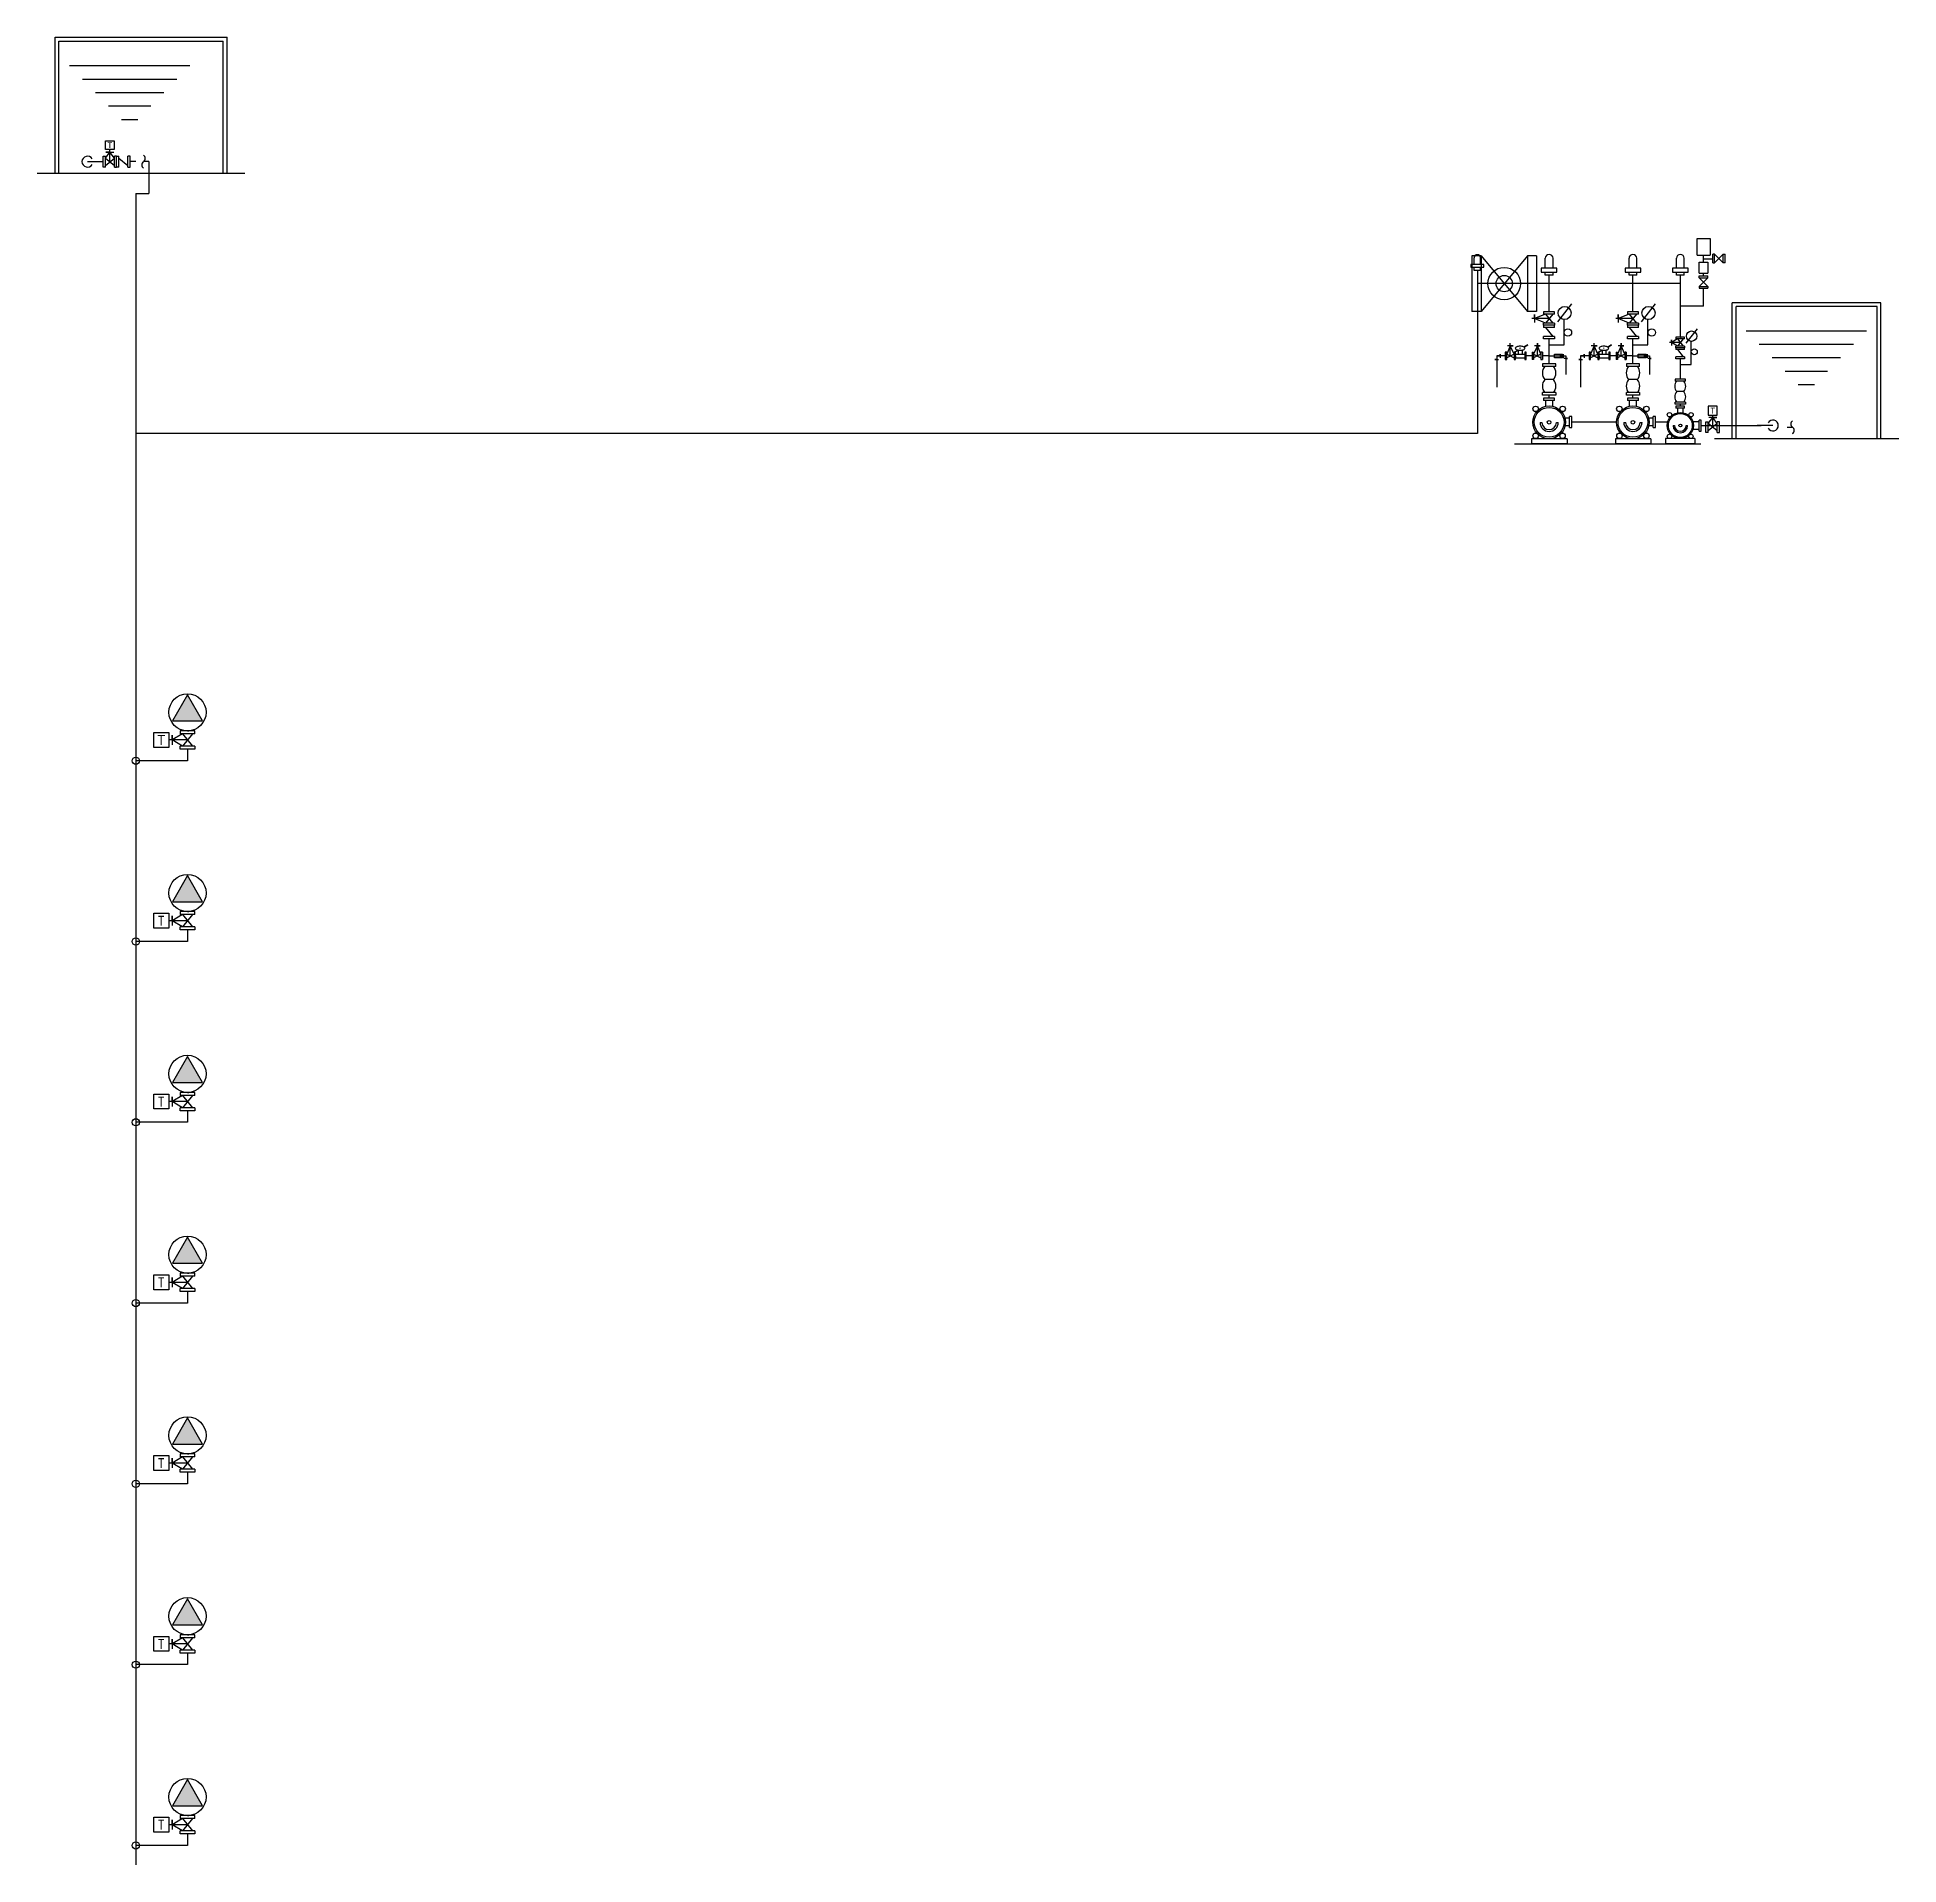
# Model space of a CAD drawing. Header units: millimetres. Extents: x -670037 to -640203, y 79764 to 182893.
# Drawn here: x -661826 to -640203, y 161664 to 182893 of the extents above; entities that cross this region are included whole.
import ezdxf
from ezdxf.enums import TextEntityAlignment as Align

# ---------------------------------------------------------------- set-up
doc = ezdxf.new("R2010")
doc.units = ezdxf.units.MM
doc.header["$LTSCALE"] = 200
for name, color, linetype in [('FF', 255, 'Continuous'), ('HSP', 5, 'Continuous'), ('L6', 6, 'Continuous'), ('LSP', 6, 'Continuous'), ('수정', 7, 'Continuous')]:
    doc.layers.add(name, color=color, linetype=linetype)
doc.styles.add('돋움', font='Dotum.ttf')
doc.styles.add('돋움체', font='DotumChe.ttf')

msp = doc.modelspace()

# ---------------------------------------------------------------- texts
at = {"layer": 'FF', "color": 4}
for height, style, p in [(67.9, '돋움', (-660983, 181640)), (67.9, '돋움', (-642364, 178556)), (116, '돋움', (-660386, 174730)), (116, '돋움', (-660386, 174730)), (116, '돋움체', (-660386, 172630)), (116, '돋움체', (-660386, 172630)), (116, '돋움체', (-660386, 170530)), (116, '돋움체', (-660386, 170530)), (116, '돋움체', (-660386, 168430)), (116, '돋움체', (-660386, 168430)), (116, '돋움체', (-660386, 166330)), (116, '돋움체', (-660386, 166330)), (116, '돋움체', (-660386, 164230)), (116, '돋움체', (-660386, 164230)), (116, '돋움체', (-660386, 162130)), (116, '돋움체', (-660386, 162130))]:
    msp.add_text('T', height=height, dxfattribs=dict(at, style=style)).set_placement(p, align=Align.MIDDLE)
at = {"layer": 'FF', "color": 4, "style": '돋움'}
for p in [(-644613, 179270), (-643640, 179270)]:
    msp.add_text('M', height=21.1, dxfattribs=at).set_placement(p)

# ---------------------------------------------------------------- hatches: boundary and pattern name
at = {"layer": 'FF', "linetype": 'Continuous'}
for points in [[(-660081, 175255), (-660256, 174951), (-659906, 174951)], [(-660081, 175255), (-660256, 174951), (-659906, 174951)], [(-660081, 173155), (-660256, 172851), (-659906, 172851)], [(-660081, 173155), (-660256, 172851), (-659906, 172851)], [(-660081, 171055), (-660256, 170751), (-659906, 170751)], [(-660081, 171055), (-660256, 170751), (-659906, 170751)], [(-660081, 168955), (-660256, 168651), (-659906, 168651)], [(-660081, 168955), (-660256, 168651), (-659906, 168651)], [(-660081, 166855), (-660256, 166551), (-659906, 166551)], [(-660081, 166855), (-660256, 166551), (-659906, 166551)], [(-660081, 164755), (-660256, 164451), (-659906, 164451)], [(-660081, 164755), (-660256, 164451), (-659906, 164451)], [(-660081, 162655), (-660256, 162351), (-659906, 162351)], [(-660081, 162655), (-660256, 162351), (-659906, 162351)]]:
    msp.add_hatch(color=1, dxfattribs=at).paths.add_polyline_path(points)

# ---------------------------------------------------------------- linework, layer by layer
at = {"color": 0, "linetype": 'ByBlock'}
for radius in [189, 94.7]:
    msp.add_circle((-644786, 180031), radius, dxfattribs=at)
at = {"layer": 'FF', "color": 3}
for p, q in [((-661619, 181314), (-661619, 182893)), ((-661619, 182893), (-659621, 182893)), ((-659621, 181314), (-659621, 182893)), ((-661826, 181314), (-659414, 181314)), ((-640410, 179809), (-642137, 179809)), ((-642137, 178230), (-642137, 179809)), ((-640410, 178230), (-640410, 179809)), ((-640203, 178230), (-642344, 178230))]:
    msp.add_line(p, q, dxfattribs=at)
at = {"layer": 'FF', "color": 1}
for p, q in [((-661575, 181314), (-661575, 182849)), ((-661575, 182849), (-659665, 182849)), ((-659665, 181314), (-659665, 182849)), ((-661301, 182408), (-660203, 182408)), ((-661150, 182252), (-660354, 182252)), ((-660999, 182095), (-660505, 182095)), ((-660848, 181939), (-660656, 181939)), ((-640453, 179765), (-642093, 179765)), ((-642093, 178230), (-642093, 179765)), ((-640453, 178230), (-640453, 179765)), ((-640728, 179324), (-641826, 179324)), ((-640879, 179168), (-641675, 179168)), ((-641030, 179011), (-641524, 179011)), ((-641181, 178855), (-641373, 178855)), ((-644370, 178419), (-644349, 178419)), ((-644180, 178419), (-644159, 178419)), ((-643396, 178419), (-643375, 178419)), ((-643206, 178419), (-643185, 178419)), ((-642825, 178383), (-642808, 178383)), ((-642673, 178383), (-642656, 178383))]:
    msp.add_line(p, q, dxfattribs=at)
at = {"layer": 'FF', "color": 4}
for p, q in [((-661452, 182564), (-660052, 182564)), ((-661034, 181691), (-660932, 181691)), ((-661034, 181589), (-661034, 181691)), ((-660932, 181691), (-660932, 181589)), ((-661061, 181511), (-661035, 181511)), ((-661061, 181384), (-661061, 181511)), ((-661061, 181384), (-661061, 181511)), ((-661035, 181490), (-660983, 181559)), ((-661035, 181384), (-661035, 181511)), ((-661035, 181490), (-660930, 181405)), ((-661035, 181405), (-660930, 181490)), ((-660932, 181589), (-661034, 181589)), ((-660983, 181559), (-661030, 181559)), ((-661030, 181559), (-660936, 181559)), ((-660991, 181559), (-660974, 181559)), ((-660983, 181559), (-660991, 181559)), ((-660991, 181559), (-660974, 181559)), ((-660983, 181559), (-660991, 181559)), ((-660983, 181448), (-660983, 181589)), ((-660930, 181490), (-660983, 181559)), ((-660904, 181511), (-660930, 181511)), ((-660930, 181384), (-660930, 181511)), ((-660904, 181384), (-660904, 181511)), ((-660904, 181511), (-660879, 181511)), ((-660904, 181384), (-660904, 181511)), ((-660904, 181384), (-660904, 181511)), ((-660879, 181384), (-660879, 181511)), ((-660879, 181490), (-660774, 181405)), ((-660748, 181511), (-660774, 181511)), ((-660774, 181384), (-660774, 181511)), ((-660748, 181384), (-660748, 181511)), ((-661035, 181384), (-661061, 181384)), ((-660930, 181384), (-660904, 181384)), ((-660879, 181384), (-660904, 181384)), ((-660774, 181384), (-660748, 181384)), ((-644201, 179704), (-644328, 179704)), ((-644201, 179704), (-644328, 179704)), ((-644328, 179704), (-644328, 179678)), ((-644201, 179678), (-644201, 179704)), ((-644006, 179797), (-644167, 179587)), ((-643227, 179704), (-643354, 179704)), ((-643227, 179704), (-643354, 179704)), ((-643354, 179704), (-643354, 179678)), ((-643227, 179678), (-643227, 179704)), ((-643033, 179797), (-643194, 179587)), ((-644264, 179625), (-644465, 179625)), ((-644306, 179678), (-644435, 179625)), ((-644435, 179672), (-644435, 179578)), ((-644435, 179625), (-644435, 179672)), ((-644435, 179625), (-644435, 179634)), ((-644435, 179634), (-644435, 179617)), ((-644435, 179625), (-644435, 179634)), ((-644435, 179634), (-644435, 179617)), ((-644306, 179573), (-644435, 179625)), ((-644201, 179678), (-644328, 179678)), ((-644201, 179573), (-644328, 179573)), ((-644328, 179547), (-644328, 179573)), ((-644201, 179547), (-644328, 179547)), ((-644201, 179547), (-644328, 179547)), ((-644201, 179547), (-644328, 179547)), ((-644328, 179547), (-644328, 179522)), ((-644201, 179522), (-644328, 179522)), ((-644222, 179678), (-644306, 179573)), ((-644306, 179678), (-644222, 179573)), ((-644306, 179522), (-644222, 179416)), ((-644201, 179573), (-644201, 179547)), ((-644201, 179522), (-644201, 179547)), ((-644090, 179320), (-644090, 179614)), ((-643291, 179625), (-643491, 179625)), ((-643333, 179678), (-643461, 179625)), ((-643461, 179672), (-643461, 179578)), ((-643461, 179625), (-643461, 179672)), ((-643461, 179625), (-643461, 179634)), ((-643461, 179634), (-643461, 179617)), ((-643461, 179625), (-643461, 179634)), ((-643461, 179634), (-643461, 179617)), ((-643333, 179573), (-643461, 179625)), ((-643227, 179678), (-643354, 179678)), ((-643227, 179573), (-643354, 179573)), ((-643354, 179547), (-643354, 179573)), ((-643227, 179547), (-643354, 179547)), ((-643227, 179547), (-643354, 179547)), ((-643227, 179547), (-643354, 179547)), ((-643354, 179547), (-643354, 179522)), ((-643227, 179522), (-643354, 179522)), ((-643248, 179678), (-643333, 179573)), ((-643333, 179678), (-643248, 179573)), ((-643333, 179522), (-643248, 179416)), ((-643227, 179573), (-643227, 179547)), ((-643227, 179522), (-643227, 179547)), ((-643116, 179320), (-643116, 179614)), ((-642546, 179507), (-642675, 179339)), ((-640577, 179480), (-641977, 179480)), ((-644715, 179307), (-644757, 179212)), ((-644682, 179307), (-644748, 179307)), ((-644702, 179307), (-644728, 179307)), ((-644715, 179191), (-644715, 179339)), ((-644715, 179307), (-644702, 179307)), ((-644715, 179307), (-644682, 179307)), ((-644672, 179212), (-644715, 179307)), ((-644622, 179257), (-644617, 179259)), ((-644512, 179320), (-644558, 179294)), ((-644557, 179294), (-644512, 179320)), ((-644401, 179307), (-644444, 179212)), ((-644368, 179307), (-644434, 179307)), ((-644401, 179307), (-644414, 179307)), ((-644414, 179307), (-644389, 179307)), ((-644389, 179307), (-644414, 179307)), ((-644401, 179340), (-644401, 179274)), ((-644401, 179307), (-644401, 179340)), ((-644401, 179340), (-644401, 179274)), ((-644401, 179307), (-644401, 179340)), ((-644401, 179190), (-644401, 179338)), ((-644401, 179314), (-644401, 179300)), ((-644401, 179307), (-644401, 179314)), ((-644401, 179314), (-644401, 179300)), ((-644401, 179307), (-644401, 179314)), ((-644359, 179212), (-644401, 179307)), ((-644401, 179307), (-644368, 179307)), ((-644401, 179307), (-644389, 179307)), ((-644201, 179416), (-644328, 179416)), ((-644328, 179391), (-644328, 179416)), ((-644201, 179391), (-644328, 179391)), ((-644264, 179320), (-644090, 179320)), ((-644201, 179416), (-644201, 179391)), ((-643741, 179307), (-643783, 179212)), ((-643708, 179307), (-643774, 179307)), ((-643729, 179307), (-643754, 179307)), ((-643741, 179191), (-643741, 179339)), ((-643741, 179307), (-643729, 179307)), ((-643741, 179307), (-643708, 179307)), ((-643699, 179212), (-643741, 179307)), ((-643648, 179257), (-643644, 179259)), ((-643538, 179320), (-643584, 179294)), ((-643584, 179294), (-643538, 179320)), ((-643428, 179307), (-643470, 179212)), ((-643395, 179307), (-643461, 179307)), ((-643428, 179307), (-643440, 179307)), ((-643440, 179307), (-643415, 179307)), ((-643415, 179307), (-643440, 179307)), ((-643428, 179340), (-643428, 179274)), ((-643428, 179307), (-643428, 179340)), ((-643428, 179340), (-643428, 179274)), ((-643428, 179307), (-643428, 179340)), ((-643428, 179190), (-643428, 179338)), ((-643428, 179314), (-643428, 179300)), ((-643428, 179307), (-643428, 179314)), ((-643428, 179314), (-643428, 179300)), ((-643428, 179307), (-643428, 179314)), ((-643385, 179212), (-643428, 179307)), ((-643428, 179307), (-643395, 179307)), ((-643428, 179307), (-643415, 179307)), ((-643227, 179416), (-643354, 179416)), ((-643354, 179391), (-643354, 179416)), ((-643227, 179391), (-643354, 179391)), ((-643291, 179320), (-643116, 179320)), ((-643227, 179416), (-643227, 179391)), ((-642740, 179347), (-642867, 179347)), ((-642774, 179389), (-642843, 179347)), ((-642843, 179347), (-642843, 179380)), ((-642843, 179380), (-642843, 179314)), ((-642843, 179347), (-642843, 179353)), ((-642843, 179353), (-642843, 179340)), ((-642774, 179304), (-642843, 179347)), ((-642791, 179409), (-642791, 179389)), ((-642690, 179409), (-642791, 179409)), ((-642690, 179409), (-642791, 179409)), ((-642690, 179389), (-642791, 179389)), ((-642791, 179284), (-642791, 179304)), ((-642691, 179304), (-642791, 179304)), ((-642791, 179284), (-642791, 179264)), ((-642691, 179264), (-642791, 179264)), ((-642690, 179284), (-642790, 179284)), ((-642690, 179284), (-642790, 179284)), ((-642707, 179389), (-642774, 179304)), ((-642774, 179389), (-642707, 179304)), ((-642774, 179264), (-642707, 179179)), ((-642740, 179409), (-642730, 179409)), ((-642690, 179389), (-642690, 179409)), ((-642690, 179304), (-642690, 179284)), ((-642690, 179264), (-642690, 179284)), ((-642613, 179090), (-642613, 179361)), ((-644873, 179149), (-644894, 179149)), ((-644894, 179149), (-644852, 179149)), ((-644775, 179191), (-644873, 179191)), ((-644873, 179191), (-644873, 178830)), ((-644873, 179191), (-644873, 179149)), ((-644873, 179191), (-644843, 179191)), ((-644873, 179191), (-644831, 179191)), ((-644831, 179212), (-644831, 179170)), ((-644831, 179191), (-644831, 179212)), ((-644774, 179233), (-644774, 179148)), ((-644757, 179233), (-644774, 179233)), ((-644774, 179148), (-644757, 179148)), ((-644757, 179190), (-644757, 179233)), ((-644757, 179212), (-644672, 179170)), ((-644672, 179212), (-644757, 179170)), ((-644757, 179148), (-644757, 179191)), ((-644672, 179233), (-644672, 179148)), ((-644655, 179233), (-644672, 179233)), ((-644672, 179191), (-644672, 179191)), ((-644672, 179148), (-644655, 179148)), ((-644620, 179258), (-644665, 179232)), ((-644655, 179190), (-644655, 179233)), ((-644655, 179191), (-644655, 179212)), ((-644655, 179212), (-644546, 179212)), ((-644655, 179191), (-644655, 179212)), ((-644655, 179191), (-644655, 179170)), ((-644655, 179148), (-644655, 179191)), ((-644655, 179170), (-644546, 179170)), ((-644622, 179257), (-644622, 179212)), ((-644579, 179257), (-644579, 179211)), ((-644546, 179233), (-644546, 179148)), ((-644529, 179233), (-644546, 179233)), ((-644546, 179148), (-644529, 179148)), ((-644529, 179190), (-644529, 179233)), ((-644529, 179148), (-644529, 179191)), ((-644495, 179191), (-644529, 179191)), ((-644461, 179191), (-644495, 179191)), ((-644460, 179233), (-644444, 179233)), ((-644460, 179233), (-644460, 179148)), ((-644444, 179148), (-644460, 179148)), ((-644444, 179233), (-644444, 179148)), ((-644444, 179212), (-644359, 179170)), ((-644359, 179212), (-644444, 179170)), ((-644401, 179191), (-644401, 179239)), ((-644359, 179233), (-644359, 179148)), ((-644342, 179233), (-644359, 179233)), ((-644359, 179148), (-644342, 179148)), ((-644342, 179233), (-644342, 179148)), ((-644264, 179191), (-644342, 179191)), ((-644188, 179099), (-644340, 179099)), ((-644340, 179099), (-644340, 179069)), ((-644188, 179069), (-644340, 179069)), ((-644264, 179191), (-644071, 179191)), ((-644203, 179212), (-644110, 179212)), ((-644203, 179170), (-644203, 179212)), ((-644110, 179170), (-644203, 179170)), ((-644188, 179069), (-644188, 179099)), ((-644110, 179191), (-644134, 179205)), ((-644134, 179205), (-644134, 179177)), ((-644134, 179177), (-644110, 179191)), ((-644110, 179212), (-644110, 179170)), ((-644101, 179212), (-644101, 179170)), ((-644101, 179191), (-644101, 179212)), ((-644050, 179161), (-644092, 179161)), ((-644071, 179191), (-644071, 178974)), ((-644071, 179191), (-644071, 179161)), ((-644071, 179161), (-644050, 179161)), ((-643899, 179149), (-643920, 179149)), ((-643920, 179149), (-643878, 179149)), ((-643801, 179191), (-643899, 179191)), ((-643899, 179191), (-643899, 178830)), ((-643899, 179191), (-643899, 179149)), ((-643899, 179191), (-643870, 179191)), ((-643899, 179191), (-643857, 179191)), ((-643857, 179212), (-643857, 179170)), ((-643857, 179191), (-643857, 179212)), ((-643800, 179233), (-643800, 179148)), ((-643783, 179233), (-643800, 179233)), ((-643800, 179148), (-643783, 179148)), ((-643783, 179190), (-643783, 179233)), ((-643783, 179212), (-643699, 179170)), ((-643699, 179212), (-643783, 179170)), ((-643783, 179148), (-643783, 179191)), ((-643699, 179233), (-643699, 179148)), ((-643682, 179233), (-643699, 179233)), ((-643698, 179191), (-643699, 179191)), ((-643699, 179148), (-643682, 179148)), ((-643646, 179258), (-643692, 179232)), ((-643682, 179190), (-643682, 179233)), ((-643682, 179191), (-643682, 179212)), ((-643682, 179212), (-643572, 179212)), ((-643682, 179191), (-643682, 179212)), ((-643682, 179191), (-643682, 179170)), ((-643682, 179148), (-643682, 179191)), ((-643682, 179170), (-643572, 179170)), ((-643648, 179257), (-643648, 179212)), ((-643606, 179257), (-643606, 179211)), ((-643572, 179233), (-643572, 179148)), ((-643555, 179233), (-643572, 179233)), ((-643572, 179148), (-643555, 179148)), ((-643522, 179191), (-643556, 179191)), ((-643555, 179190), (-643555, 179233)), ((-643555, 179148), (-643555, 179191)), ((-643487, 179191), (-643522, 179191)), ((-643487, 179233), (-643470, 179233)), ((-643487, 179233), (-643487, 179148)), ((-643470, 179148), (-643487, 179148)), ((-643470, 179233), (-643470, 179148)), ((-643470, 179212), (-643385, 179170)), ((-643385, 179212), (-643470, 179170)), ((-643428, 179191), (-643428, 179239)), ((-643385, 179233), (-643385, 179148)), ((-643369, 179233), (-643385, 179233)), ((-643385, 179148), (-643369, 179148)), ((-643369, 179233), (-643369, 179148)), ((-643291, 179191), (-643369, 179191)), ((-643215, 179099), (-643367, 179099)), ((-643367, 179099), (-643367, 179069)), ((-643215, 179069), (-643367, 179069)), ((-643291, 179191), (-643098, 179191)), ((-643229, 179212), (-643136, 179212)), ((-643229, 179170), (-643229, 179212)), ((-643136, 179170), (-643229, 179170)), ((-643215, 179069), (-643215, 179099)), ((-643136, 179191), (-643160, 179205)), ((-643160, 179205), (-643160, 179177)), ((-643160, 179177), (-643136, 179191)), ((-643136, 179212), (-643136, 179170)), ((-643127, 179212), (-643127, 179170)), ((-643127, 179191), (-643127, 179212)), ((-643077, 179161), (-643119, 179161)), ((-643098, 179191), (-643098, 178974)), ((-643098, 179191), (-643098, 179161)), ((-643098, 179161), (-643077, 179161)), ((-642791, 179159), (-642791, 179179)), ((-642690, 179179), (-642791, 179179)), ((-642690, 179159), (-642791, 179159)), ((-642740, 179090), (-642613, 179090)), ((-642690, 179179), (-642690, 179159)), ((-644214, 178917), (-644315, 178917)), ((-643240, 178917), (-643341, 178917)), ((-642680, 178923), (-642801, 178923)), ((-642801, 178923), (-642801, 178898)), ((-642680, 178898), (-642801, 178898)), ((-642680, 178898), (-642680, 178923)), ((-644188, 178765), (-644340, 178765)), ((-644340, 178734), (-644340, 178765)), ((-644188, 178734), (-644340, 178734)), ((-644201, 178699), (-644328, 178699)), ((-644328, 178699), (-644328, 178673)), ((-644201, 178673), (-644328, 178673)), ((-644306, 178673), (-644306, 178605)), ((-644222, 178605), (-644222, 178673)), ((-644201, 178673), (-644201, 178699)), ((-644188, 178765), (-644188, 178734)), ((-643215, 178765), (-643367, 178765)), ((-643367, 178734), (-643367, 178765)), ((-643215, 178734), (-643367, 178734)), ((-643227, 178699), (-643354, 178699)), ((-643354, 178699), (-643354, 178673)), ((-643227, 178673), (-643354, 178673)), ((-643333, 178673), (-643333, 178605)), ((-643248, 178605), (-643248, 178673)), ((-643227, 178673), (-643227, 178699)), ((-643215, 178765), (-643215, 178734)), ((-642680, 178655), (-642801, 178655)), ((-642801, 178631), (-642801, 178655)), ((-642680, 178631), (-642801, 178631)), ((-642700, 178777), (-642781, 178777)), ((-642680, 178655), (-642680, 178631)), ((-644028, 178467), (-644080, 178467)), ((-644028, 178361), (-644028, 178488)), ((-644002, 178488), (-644028, 178488)), ((-644002, 178361), (-644002, 178488)), ((-643054, 178467), (-643106, 178467)), ((-643054, 178361), (-643054, 178488)), ((-643029, 178488), (-643054, 178488)), ((-643029, 178361), (-643029, 178488)), ((-642791, 178606), (-642791, 178586)), ((-642690, 178606), (-642791, 178606)), ((-642690, 178586), (-642791, 178586)), ((-642774, 178586), (-642774, 178531)), ((-642707, 178531), (-642707, 178585)), ((-642690, 178586), (-642690, 178606)), ((-642522, 178425), (-642595, 178425)), ((-642497, 178446), (-642522, 178446)), ((-642522, 178319), (-642522, 178446)), ((-642497, 178319), (-642497, 178446)), ((-642442, 178300), (-642442, 178427)), ((-642442, 178427), (-642416, 178427)), ((-642416, 178406), (-642364, 178475)), ((-642416, 178300), (-642416, 178427)), ((-642311, 178406), (-642416, 178321)), ((-642311, 178321), (-642416, 178406)), ((-642313, 178607), (-642415, 178607)), ((-642415, 178607), (-642415, 178505)), ((-642415, 178505), (-642313, 178505)), ((-642317, 178475), (-642410, 178475)), ((-642355, 178475), (-642372, 178475)), ((-642355, 178475), (-642372, 178475)), ((-642364, 178364), (-642364, 178505)), ((-642311, 178406), (-642364, 178475)), ((-642364, 178475), (-642355, 178475)), ((-642364, 178475), (-642317, 178475)), ((-642364, 178475), (-642355, 178475)), ((-642313, 178505), (-642313, 178607)), ((-642285, 178427), (-642311, 178427)), ((-642311, 178300), (-642311, 178427)), ((-642285, 178300), (-642285, 178427)), ((-642285, 178300), (-642285, 178427)), ((-644469, 178230), (-644469, 178172)), ((-644055, 178230), (-644469, 178230)), ((-644078, 178383), (-644028, 178383)), ((-644055, 178230), (-644055, 178172)), ((-644028, 178361), (-644002, 178361)), ((-643495, 178230), (-643495, 178172)), ((-643082, 178230), (-643495, 178230)), ((-643104, 178383), (-643054, 178383)), ((-643082, 178230), (-643082, 178172)), ((-643054, 178361), (-643029, 178361)), ((-642571, 178231), (-642912, 178231)), ((-642912, 178231), (-642912, 178172)), ((-642595, 178340), (-642523, 178340)), ((-642571, 178231), (-642571, 178172)), ((-642522, 178319), (-642497, 178319)), ((-642416, 178300), (-642442, 178300)), ((-642311, 178300), (-642285, 178300)), ((-644667, 178172), (-642502, 178172)), ((-644055, 178172), (-644469, 178172)), ((-643082, 178172), (-643495, 178172)), ((-642571, 178172), (-642912, 178172)), ((-660473, 174817), (-660299, 174817)), ((-660473, 174644), (-660473, 174817)), ((-660473, 174817), (-660299, 174817)), ((-660473, 174644), (-660473, 174817)), ((-660299, 174817), (-660299, 174644)), ((-660299, 174817), (-660299, 174644)), ((-660081, 174730), (-660299, 174730)), ((-660081, 174730), (-660299, 174730)), ((-660139, 174802), (-660258, 174730)), ((-660139, 174802), (-660258, 174730)), ((-660258, 174786), (-660258, 174674)), ((-660258, 174730), (-660258, 174786)), ((-660258, 174786), (-660258, 174674)), ((-660258, 174730), (-660258, 174786)), ((-660258, 174730), (-660258, 174742)), ((-660258, 174742), (-660258, 174719)), ((-660258, 174730), (-660258, 174742)), ((-660258, 174742), (-660258, 174719)), ((-660139, 174658), (-660258, 174730)), ((-660139, 174658), (-660258, 174730)), ((-659995, 174837), (-660167, 174837)), ((-659995, 174837), (-660167, 174837)), ((-660167, 174837), (-660167, 174802)), ((-659995, 174837), (-660167, 174837)), ((-659995, 174837), (-660167, 174837)), ((-660167, 174837), (-660167, 174802)), ((-659995, 174802), (-660167, 174802)), ((-659995, 174802), (-660167, 174802)), ((-660024, 174802), (-660139, 174658)), ((-660139, 174802), (-660024, 174658)), ((-660024, 174802), (-660139, 174658)), ((-660139, 174802), (-660024, 174658)), ((-660081, 174837), (-660064, 174837)), ((-660081, 174837), (-660064, 174837)), ((-659995, 174802), (-659995, 174837)), ((-659995, 174802), (-659995, 174837)), ((-660299, 174644), (-660473, 174644)), ((-660299, 174644), (-660473, 174644)), ((-659997, 174658), (-660167, 174658)), ((-660167, 174624), (-660167, 174658)), ((-659997, 174658), (-660167, 174658)), ((-660167, 174624), (-660167, 174658)), ((-659995, 174624), (-660166, 174624)), ((-659995, 174624), (-660166, 174624)), ((-659995, 174624), (-660166, 174624)), ((-659995, 174624), (-660166, 174624)), ((-659995, 174658), (-659995, 174624)), ((-659995, 174658), (-659995, 174624)), ((-660081, 172630), (-660299, 172630)), ((-660081, 172630), (-660299, 172630)), ((-660139, 172702), (-660258, 172630)), ((-660139, 172702), (-660258, 172630)), ((-660258, 172686), (-660258, 172574)), ((-660258, 172630), (-660258, 172686)), ((-660258, 172686), (-660258, 172574)), ((-660258, 172630), (-660258, 172686)), ((-660258, 172630), (-660258, 172642)), ((-660258, 172642), (-660258, 172619)), ((-660258, 172630), (-660258, 172642)), ((-660258, 172642), (-660258, 172619)), ((-660139, 172558), (-660258, 172630)), ((-660139, 172558), (-660258, 172630)), ((-659995, 172737), (-660167, 172737)), ((-659995, 172737), (-660167, 172737)), ((-660167, 172737), (-660167, 172702)), ((-659995, 172737), (-660167, 172737)), ((-659995, 172737), (-660167, 172737)), ((-660167, 172737), (-660167, 172702)), ((-659995, 172702), (-660167, 172702)), ((-659995, 172702), (-660167, 172702)), ((-659997, 172558), (-660167, 172558)), ((-660167, 172524), (-660167, 172558)), ((-659997, 172558), (-660167, 172558)), ((-660167, 172524), (-660167, 172558)), ((-660024, 172702), (-660139, 172558)), ((-660139, 172702), (-660024, 172558)), ((-660024, 172702), (-660139, 172558)), ((-660139, 172702), (-660024, 172558)), ((-660081, 172737), (-660064, 172737)), ((-660081, 172737), (-660064, 172737)), ((-659995, 172702), (-659995, 172737)), ((-659995, 172702), (-659995, 172737)), ((-659995, 172558), (-659995, 172524)), ((-659995, 172558), (-659995, 172524)), ((-659995, 172524), (-660166, 172524)), ((-659995, 172524), (-660166, 172524)), ((-659995, 172524), (-660166, 172524)), ((-659995, 172524), (-660166, 172524)), ((-659995, 170637), (-660167, 170637)), ((-659995, 170637), (-660167, 170637)), ((-660167, 170637), (-660167, 170602)), ((-659995, 170637), (-660167, 170637)), ((-659995, 170637), (-660167, 170637)), ((-660167, 170637), (-660167, 170602)), ((-660081, 170637), (-660064, 170637)), ((-660081, 170637), (-660064, 170637)), ((-659995, 170602), (-659995, 170637)), ((-659995, 170602), (-659995, 170637)), ((-660081, 170530), (-660299, 170530)), ((-660081, 170530), (-660299, 170530)), ((-660139, 170602), (-660258, 170530)), ((-660139, 170602), (-660258, 170530)), ((-660258, 170586), (-660258, 170474)), ((-660258, 170530), (-660258, 170586)), ((-660258, 170586), (-660258, 170474)), ((-660258, 170530), (-660258, 170586)), ((-660258, 170530), (-660258, 170542)), ((-660258, 170542), (-660258, 170519)), ((-660258, 170530), (-660258, 170542)), ((-660258, 170542), (-660258, 170519)), ((-660139, 170458), (-660258, 170530)), ((-660139, 170458), (-660258, 170530)), ((-659995, 170602), (-660167, 170602)), ((-659995, 170602), (-660167, 170602)), ((-659997, 170458), (-660167, 170458)), ((-660167, 170424), (-660167, 170458)), ((-659997, 170458), (-660167, 170458)), ((-660167, 170424), (-660167, 170458)), ((-659995, 170424), (-660166, 170424)), ((-659995, 170424), (-660166, 170424)), ((-659995, 170424), (-660166, 170424)), ((-659995, 170424), (-660166, 170424)), ((-660024, 170602), (-660139, 170458)), ((-660139, 170602), (-660024, 170458)), ((-660024, 170602), (-660139, 170458)), ((-660139, 170602), (-660024, 170458)), ((-659995, 170458), (-659995, 170424)), ((-659995, 170458), (-659995, 170424)), ((-660139, 168502), (-660258, 168430)), ((-660139, 168502), (-660258, 168430)), ((-660258, 168486), (-660258, 168374)), ((-660258, 168430), (-660258, 168486)), ((-660258, 168486), (-660258, 168374)), ((-660258, 168430), (-660258, 168486)), ((-659995, 168537), (-660167, 168537)), ((-659995, 168537), (-660167, 168537)), ((-660167, 168537), (-660167, 168502)), ((-659995, 168537), (-660167, 168537)), ((-659995, 168537), (-660167, 168537)), ((-660167, 168537), (-660167, 168502)), ((-659995, 168502), (-660167, 168502)), ((-659995, 168502), (-660167, 168502)), ((-660024, 168502), (-660139, 168358)), ((-660139, 168502), (-660024, 168358)), ((-660024, 168502), (-660139, 168358)), ((-660139, 168502), (-660024, 168358)), ((-660081, 168537), (-660064, 168537)), ((-660081, 168537), (-660064, 168537)), ((-659995, 168502), (-659995, 168537)), ((-659995, 168502), (-659995, 168537)), ((-660081, 168430), (-660299, 168430)), ((-660081, 168430), (-660299, 168430)), ((-660258, 168430), (-660258, 168442)), ((-660258, 168442), (-660258, 168419)), ((-660258, 168430), (-660258, 168442)), ((-660258, 168442), (-660258, 168419)), ((-660139, 168358), (-660258, 168430)), ((-660139, 168358), (-660258, 168430)), ((-659997, 168358), (-660167, 168358)), ((-660167, 168324), (-660167, 168358)), ((-659997, 168358), (-660167, 168358)), ((-660167, 168324), (-660167, 168358)), ((-659995, 168324), (-660166, 168324)), ((-659995, 168324), (-660166, 168324)), ((-659995, 168324), (-660166, 168324)), ((-659995, 168324), (-660166, 168324)), ((-659995, 168358), (-659995, 168324)), ((-659995, 168358), (-659995, 168324)), ((-660081, 166330), (-660299, 166330)), ((-660081, 166330), (-660299, 166330)), ((-660139, 166402), (-660258, 166330)), ((-660139, 166402), (-660258, 166330)), ((-660258, 166386), (-660258, 166274)), ((-660258, 166330), (-660258, 166386)), ((-660258, 166386), (-660258, 166274)), ((-660258, 166330), (-660258, 166386)), ((-660258, 166330), (-660258, 166342)), ((-660258, 166342), (-660258, 166319)), ((-660258, 166330), (-660258, 166342)), ((-660258, 166342), (-660258, 166319)), ((-660139, 166258), (-660258, 166330)), ((-660139, 166258), (-660258, 166330)), ((-659995, 166437), (-660167, 166437)), ((-659995, 166437), (-660167, 166437)), ((-660167, 166437), (-660167, 166402)), ((-659995, 166437), (-660167, 166437)), ((-659995, 166437), (-660167, 166437)), ((-660167, 166437), (-660167, 166402)), ((-659995, 166402), (-660167, 166402)), ((-659995, 166402), (-660167, 166402)), ((-660024, 166402), (-660139, 166258)), ((-660139, 166402), (-660024, 166258)), ((-660024, 166402), (-660139, 166258)), ((-660139, 166402), (-660024, 166258)), ((-660081, 166437), (-660064, 166437)), ((-660081, 166437), (-660064, 166437)), ((-659995, 166402), (-659995, 166437)), ((-659995, 166402), (-659995, 166437)), ((-659997, 166258), (-660167, 166258)), ((-660167, 166224), (-660167, 166258)), ((-659997, 166258), (-660167, 166258)), ((-660167, 166224), (-660167, 166258)), ((-659995, 166224), (-660166, 166224)), ((-659995, 166224), (-660166, 166224)), ((-659995, 166224), (-660166, 166224)), ((-659995, 166224), (-660166, 166224)), ((-659995, 166258), (-659995, 166224)), ((-659995, 166258), (-659995, 166224)), ((-660081, 164230), (-660299, 164230)), ((-660081, 164230), (-660299, 164230)), ((-660139, 164302), (-660258, 164230)), ((-660139, 164302), (-660258, 164230)), ((-660258, 164286), (-660258, 164174)), ((-660258, 164230), (-660258, 164286)), ((-660258, 164286), (-660258, 164174)), ((-660258, 164230), (-660258, 164286)), ((-660258, 164230), (-660258, 164242)), ((-660258, 164242), (-660258, 164219)), ((-660258, 164230), (-660258, 164242)), ((-660258, 164242), (-660258, 164219)), ((-660139, 164158), (-660258, 164230)), ((-660139, 164158), (-660258, 164230)), ((-659995, 164337), (-660167, 164337)), ((-659995, 164337), (-660167, 164337)), ((-660167, 164337), (-660167, 164302)), ((-659995, 164337), (-660167, 164337)), ((-659995, 164337), (-660167, 164337)), ((-660167, 164337), (-660167, 164302)), ((-659995, 164302), (-660167, 164302)), ((-659995, 164302), (-660167, 164302)), ((-659997, 164158), (-660167, 164158)), ((-660167, 164124), (-660167, 164158)), ((-659997, 164158), (-660167, 164158)), ((-660167, 164124), (-660167, 164158)), ((-659995, 164124), (-660166, 164124)), ((-659995, 164124), (-660166, 164124)), ((-659995, 164124), (-660166, 164124)), ((-659995, 164124), (-660166, 164124)), ((-660024, 164302), (-660139, 164158)), ((-660139, 164302), (-660024, 164158)), ((-660024, 164302), (-660139, 164158)), ((-660139, 164302), (-660024, 164158)), ((-660081, 164337), (-660064, 164337)), ((-660081, 164337), (-660064, 164337)), ((-659995, 164302), (-659995, 164337)), ((-659995, 164302), (-659995, 164337)), ((-659995, 164158), (-659995, 164124)), ((-659995, 164158), (-659995, 164124)), ((-660139, 162202), (-660258, 162130)), ((-660139, 162202), (-660258, 162130)), ((-660258, 162186), (-660258, 162074)), ((-660258, 162130), (-660258, 162186)), ((-660258, 162186), (-660258, 162074)), ((-660258, 162130), (-660258, 162186)), ((-659995, 162237), (-660167, 162237)), ((-659995, 162237), (-660167, 162237)), ((-660167, 162237), (-660167, 162202)), ((-659995, 162237), (-660167, 162237)), ((-659995, 162237), (-660167, 162237)), ((-660167, 162237), (-660167, 162202)), ((-659995, 162202), (-660167, 162202)), ((-659995, 162202), (-660167, 162202)), ((-660024, 162202), (-660139, 162058)), ((-660139, 162202), (-660024, 162058)), ((-660024, 162202), (-660139, 162058)), ((-660139, 162202), (-660024, 162058)), ((-660081, 162237), (-660064, 162237)), ((-660081, 162237), (-660064, 162237)), ((-659995, 162202), (-659995, 162237)), ((-659995, 162202), (-659995, 162237)), ((-660081, 162130), (-660299, 162130)), ((-660081, 162130), (-660299, 162130)), ((-660258, 162130), (-660258, 162142)), ((-660258, 162142), (-660258, 162119)), ((-660258, 162130), (-660258, 162142)), ((-660258, 162142), (-660258, 162119)), ((-660139, 162058), (-660258, 162130)), ((-660139, 162058), (-660258, 162130)), ((-659997, 162058), (-660167, 162058)), ((-660167, 162024), (-660167, 162058)), ((-659997, 162058), (-660167, 162058)), ((-660167, 162024), (-660167, 162058)), ((-659995, 162024), (-660166, 162024)), ((-659995, 162024), (-660166, 162024)), ((-659995, 162024), (-660166, 162024)), ((-659995, 162024), (-660166, 162024)), ((-659995, 162058), (-659995, 162024)), ((-659995, 162058), (-659995, 162024))]:
    msp.add_line(p, q, dxfattribs=at)
at = {"layer": 'FF', "color": 4, "linetype": 'Continuous'}
for p, q in [((-642546, 180362), (-642546, 180557)), ((-642546, 180557), (-642394, 180557)), ((-642394, 180557), (-642394, 180362)), ((-642546, 180362), (-642394, 180362)), ((-642342, 180372), (-642363, 180372)), ((-642363, 180271), (-642363, 180372)), ((-642241, 180271), (-642342, 180372)), ((-642241, 180372), (-642342, 180271)), ((-642342, 180271), (-642342, 180372)), ((-642241, 180372), (-642221, 180372)), ((-642241, 180271), (-642241, 180372)), ((-642221, 180271), (-642221, 180372)), ((-644174, 180210), (-644355, 180210)), ((-644355, 180210), (-644355, 180165)), ((-644355, 180165), (-644174, 180165)), ((-644310, 180210), (-644310, 180325)), ((-644310, 180128), (-644310, 180165)), ((-644219, 180128), (-644310, 180128)), ((-644219, 180210), (-644219, 180325)), ((-644219, 180128), (-644219, 180165)), ((-644174, 180165), (-644174, 180210)), ((-643200, 180210), (-643381, 180210)), ((-643381, 180210), (-643381, 180165)), ((-643381, 180165), (-643200, 180165)), ((-643336, 180210), (-643336, 180325)), ((-643336, 180128), (-643336, 180165)), ((-643245, 180128), (-643336, 180128)), ((-643245, 180210), (-643245, 180325)), ((-643245, 180128), (-643245, 180165)), ((-643200, 180165), (-643200, 180210)), ((-642650, 180210), (-642831, 180210)), ((-642831, 180210), (-642831, 180165)), ((-642831, 180165), (-642650, 180165)), ((-642786, 180210), (-642786, 180325)), ((-642786, 180128), (-642786, 180165)), ((-642695, 180128), (-642786, 180128)), ((-642695, 180210), (-642695, 180325)), ((-642695, 180128), (-642695, 180165)), ((-642650, 180165), (-642650, 180210)), ((-642521, 180151), (-642521, 180280)), ((-642521, 180280), (-642420, 180280)), ((-642521, 180151), (-642420, 180151)), ((-642420, 180280), (-642420, 180151)), ((-642363, 180271), (-642342, 180271)), ((-642221, 180271), (-642241, 180271)), ((-642521, 180120), (-642420, 180120)), ((-642521, 180099), (-642521, 180120)), ((-642521, 179998), (-642420, 180099)), ((-642420, 179998), (-642521, 180099)), ((-642521, 180099), (-642420, 180099)), ((-642521, 179998), (-642420, 179998)), ((-642521, 179998), (-642521, 179978)), ((-642521, 179978), (-642420, 179978)), ((-642420, 180099), (-642420, 180120)), ((-642420, 179998), (-642420, 179978))]:
    msp.add_line(p, q, dxfattribs=at)
at = {"layer": 'FF', "color": 3, "linetype": 'Continuous'}
for p, q in [((-645021, 180253), (-645174, 180253)), ((-645174, 180253), (-645174, 180222)), ((-645174, 180222), (-645021, 180222)), ((-645136, 180253), (-645136, 180329)), ((-645136, 180183), (-645136, 180222)), ((-645060, 180183), (-645136, 180183)), ((-645060, 180253), (-645060, 180329)), ((-645060, 180183), (-645060, 180222)), ((-645021, 180222), (-645021, 180253))]:
    msp.add_line(p, q, dxfattribs=at)
at = {"layer": 'FF', "color": 2}
for p, q in [((-644264, 178699), (-644264, 178734)), ((-643291, 178699), (-643291, 178734)), ((-642740, 178606), (-642740, 178631)), ((-644002, 178425), (-643481, 178425)), ((-643029, 178425), (-642887, 178425)), ((-642497, 178383), (-641801, 178383)), ((-641665, 178383), (-641847, 178383))]:
    msp.add_line(p, q, dxfattribs=at)
at = {"layer": 'FF', "color": 1, "linetype": 'Continuous'}
for p, q in [((-660081, 175255), (-660256, 174951)), ((-660081, 175255), (-660256, 174951)), ((-660081, 175255), (-660256, 174951)), ((-660081, 175255), (-660256, 174951)), ((-659906, 174951), (-660081, 175255)), ((-659906, 174951), (-660081, 175255)), ((-659906, 174951), (-660081, 175255)), ((-659906, 174951), (-660081, 175255)), ((-660256, 174951), (-659906, 174951)), ((-660256, 174951), (-659906, 174951)), ((-660256, 174951), (-659906, 174951)), ((-660256, 174951), (-659906, 174951))]:
    msp.add_line(p, q, dxfattribs=at)
at = {"layer": 'FF', "color": 6, "linetype": 'Continuous'}
for p, q in [((-660081, 174624), (-660081, 174489)), ((-660081, 174624), (-660081, 174489)), ((-660081, 174489), (-660681, 174489)), ((-660081, 172389), (-660681, 172389)), ((-660081, 172524), (-660081, 172389)), ((-660081, 172524), (-660081, 172389)), ((-660081, 170424), (-660081, 170289)), ((-660081, 170424), (-660081, 170289)), ((-660081, 170289), (-660681, 170289)), ((-660081, 168324), (-660081, 168189)), ((-660081, 168324), (-660081, 168189)), ((-660081, 168189), (-660681, 168189)), ((-660081, 166089), (-660681, 166089)), ((-660081, 166224), (-660081, 166089)), ((-660081, 166224), (-660081, 166089)), ((-660081, 164124), (-660081, 163989)), ((-660081, 164124), (-660081, 163989)), ((-660081, 163989), (-660681, 163989)), ((-660081, 162024), (-660081, 161889)), ((-660081, 162024), (-660081, 161889)), ((-660081, 161889), (-660681, 161889))]:
    msp.add_line(p, q, dxfattribs=at)
at = {"layer": 'FF', "color": 1, "linetype": 'Continuous', "elevation": 0}
for points in [[(-660081, 173155), (-660256, 172851), (-659906, 172851)], [(-660081, 173155), (-660256, 172851), (-659906, 172851)], [(-660081, 173155), (-660256, 172851), (-659906, 172851)], [(-660081, 173155), (-660256, 172851), (-659906, 172851)], [(-660081, 171055), (-660256, 170751), (-659906, 170751)], [(-660081, 171055), (-660256, 170751), (-659906, 170751)], [(-660081, 171055), (-660256, 170751), (-659906, 170751)], [(-660081, 171055), (-660256, 170751), (-659906, 170751)], [(-660081, 168955), (-660256, 168651), (-659906, 168651)], [(-660081, 168955), (-660256, 168651), (-659906, 168651)], [(-660081, 168955), (-660256, 168651), (-659906, 168651)], [(-660081, 168955), (-660256, 168651), (-659906, 168651)], [(-660081, 166855), (-660256, 166551), (-659906, 166551)], [(-660081, 166855), (-660256, 166551), (-659906, 166551)], [(-660081, 166855), (-660256, 166551), (-659906, 166551)], [(-660081, 166855), (-660256, 166551), (-659906, 166551)], [(-660081, 164755), (-660256, 164451), (-659906, 164451)], [(-660081, 164755), (-660256, 164451), (-659906, 164451)], [(-660081, 164755), (-660256, 164451), (-659906, 164451)], [(-660081, 164755), (-660256, 164451), (-659906, 164451)], [(-660081, 162655), (-660256, 162351), (-659906, 162351)], [(-660081, 162655), (-660256, 162351), (-659906, 162351)], [(-660081, 162655), (-660256, 162351), (-659906, 162351)], [(-660081, 162655), (-660256, 162351), (-659906, 162351)]]:
    msp.add_lwpolyline(points, close=True, dxfattribs=at)
at = {"layer": 'FF', "color": 4, "elevation": 0}
for points in [[(-660473, 172717), (-660299, 172717), (-660299, 172544), (-660473, 172544)], [(-660473, 172717), (-660299, 172717), (-660299, 172544), (-660473, 172544)], [(-660473, 170617), (-660299, 170617), (-660299, 170444), (-660473, 170444)], [(-660473, 170617), (-660299, 170617), (-660299, 170444), (-660473, 170444)], [(-660473, 168517), (-660299, 168517), (-660299, 168344), (-660473, 168344)], [(-660473, 168517), (-660299, 168517), (-660299, 168344), (-660473, 168344)], [(-660473, 166417), (-660299, 166417), (-660299, 166244), (-660473, 166244)], [(-660473, 166417), (-660299, 166417), (-660299, 166244), (-660473, 166244)], [(-660473, 164317), (-660299, 164317), (-660299, 164144), (-660473, 164144)], [(-660473, 164317), (-660299, 164317), (-660299, 164144), (-660473, 164144)], [(-660473, 162217), (-660299, 162217), (-660299, 162044), (-660473, 162044)], [(-660473, 162217), (-660299, 162217), (-660299, 162044), (-660473, 162044)]]:
    msp.add_lwpolyline(points, close=True, dxfattribs=at)
at = {"layer": 'FF', "color": 4}
for centre, radius in [((-644084, 179690), 75.9), ((-643110, 179690), 75.9), ((-644046, 179463), 43.4), ((-643072, 179463), 43.4), ((-642609, 179421), 60.7), ((-642578, 179239), 34.8), ((-644264, 178420), 190), ((-643291, 178420), 190), ((-644421, 178576), 31.7), ((-644264, 178420), 173), ((-644107, 178576), 31.7), ((-643448, 178576), 31.7), ((-643291, 178420), 173), ((-643134, 178576), 31.7), ((-642740, 178383), 152), ((-642866, 178508), 25.3), ((-642740, 178383), 139), ((-642615, 178508), 25.3), ((-644421, 178263), 31.7), ((-644108, 178263), 31.7), ((-643447, 178263), 31.7), ((-643134, 178263), 31.7), ((-642866, 178257), 25.3), ((-642617, 178256), 25.3)]:
    msp.add_circle(centre, radius, dxfattribs=at)
at = {"layer": 'FF', "color": 1}
for centre, radius in [((-644264, 178420), 21.1), ((-643291, 178420), 21.1), ((-642740, 178383), 16.9)]:
    msp.add_circle(centre, radius, dxfattribs=at)
at = {"layer": 'FF', "color": 7}
for centre in [(-660081, 175052), (-660081, 175052), (-660081, 172952), (-660081, 172952), (-660081, 170852), (-660081, 170852), (-660081, 168752), (-660081, 168752), (-660081, 166652), (-660081, 166652), (-660081, 164552), (-660081, 164552), (-660081, 162452), (-660081, 162452)]:
    msp.add_circle(centre, 216, dxfattribs=at)
at = {"layer": 'FF', "color": 2}
for centre in [(-660681, 174489, 0), (-660681, 172389, 0), (-660681, 170289, 0), (-660681, 168189, 0), (-660681, 166089, 0), (-660681, 163989, 0), (-660681, 161889, 0)]:
    msp.add_circle(centre, 41.7, dxfattribs=at)
at = {"layer": 'FF', "color": 3, "linetype": 'Continuous'}
msp.add_arc((-645098, 180329), 38.2, 0.0024, 180.0024, dxfattribs=at)
at = {"layer": 'FF', "color": 4, "linetype": 'Continuous'}
for centre in [(-644264, 180325), (-643291, 180325), (-642740, 180325)]:
    msp.add_arc(centre, 45.3, 0.0024, 180.0024, dxfattribs=at)
at = {"layer": 'FF', "color": 4}
for centre, radius, start, end in [((-644646, 179280), 11.2, 135.8749, 180), ((-644646, 179280), 11.2, 180, 224.1251), ((-644625, 179260), 40.5, 113.1254, 135.8749), ((-644625, 179301), 40.5, 224.1251, 246.8746), ((-644610, 179227), 76.5, 100.0315, 113.1254), ((-644610, 179334), 76.5, 246.8746, 259.9685), ((-644601, 179174), 130, 90, 100.0315), ((-644601, 179387), 130, 259.9685, 270), ((-644601, 179174), 130, 79.9685, 90), ((-644601, 179387), 130, 270, 280.0315), ((-644592, 179227), 76.5, 66.8746, 79.9685), ((-644592, 179334), 76.5, 280.0315, 293.1254), ((-644578, 179260), 40.5, 44.1251, 66.8746), ((-644578, 179301), 40.5, 293.1254, 315.8749), ((-644557, 179280), 11.2, 0, 44.1251), ((-644557, 179280), 11.2, 315.8749, 360), ((-643672, 179280), 11.2, 135.8749, 180), ((-643672, 179280), 11.2, 180, 224.1251), ((-643651, 179260), 40.5, 113.1254, 135.8749), ((-643651, 179301), 40.5, 224.1251, 246.8746), ((-643637, 179227), 76.5, 100.0315, 113.1254), ((-643637, 179334), 76.5, 246.8746, 259.9685), ((-643627, 179174), 130, 90, 100.0315), ((-643627, 179387), 130, 259.9685, 270), ((-643627, 179174), 130, 79.9685, 90), ((-643627, 179387), 130, 270, 280.0315), ((-643618, 179227), 76.5, 66.8746, 79.9685), ((-643618, 179334), 76.5, 280.0315, 293.1254), ((-643604, 179260), 40.5, 44.1251, 66.8746), ((-643604, 179301), 40.5, 293.1254, 315.8749), ((-643583, 179280), 11.2, 0, 44.1251), ((-643583, 179280), 11.2, 315.8749, 360), ((-644227, 178993), 116, 139.1515, 220.8485), ((-644301, 178993), 116, 319.1515, 40.8485), ((-643253, 178993), 116, 139.1515, 220.8485), ((-643328, 178993), 116, 319.1515, 40.8485), ((-644227, 178841), 116, 139.1515, 220.8485), ((-644301, 178841), 116, 319.1515, 40.8485), ((-643253, 178841), 116, 139.1515, 220.8485), ((-643328, 178841), 116, 319.1515, 40.8485), ((-642711, 178838), 93, 139.1515, 220.8485), ((-642770, 178838), 93, 319.1515, 40.8485), ((-642711, 178716), 93, 139.1515, 220.8485), ((-642770, 178716), 93, 319.1515, 40.8485)]:
    msp.add_arc(centre, radius, start, end, dxfattribs=at)
at = {"layer": 'FF', "color": 1}
for centre, radius, start, end in [((-644264, 178420), 106, 180.207, 359.793), ((-644264, 178420), 84.5, 180.2588, 359.7412), ((-643291, 178420), 106, 180.207, 359.793), ((-643291, 178420), 84.5, 180.2588, 359.7412), ((-642740, 178383), 84.5, 180.207, 359.793), ((-642740, 178383), 67.6, 180.2588, 359.7412)]:
    msp.add_arc(centre, radius, start, end, dxfattribs=at)
at = {"layer": 'FF', "color": 3}
msp.add_arc((-641665, 178383), 63.2, 210, 150, dxfattribs=at)
at = {"layer": 'HSP', "linetype": 'Continuous'}
for p, q in [((-661243, 181448), (-661061, 181448)), ((-660529, 181448), (-660592, 181448)), ((-660529, 181448), (-660529, 181078)), ((-660681, 181078), (-660681, 177110)), ((-660681, 181078), (-660529, 181078)), ((-642470, 180280), (-642470, 180362)), ((-645098, 180183), (-645098, 178291)), ((-644264, 179704), (-644264, 180128)), ((-643291, 179704), (-643291, 180128)), ((-642740, 179409), (-642740, 180128)), ((-642470, 180321), (-642363, 180321)), ((-642470, 180120), (-642470, 180151)), ((-642740, 180031), (-645098, 180031)), ((-642470, 179769), (-642470, 179978)), ((-642470, 179769), (-642740, 179769)), ((-644264, 179099), (-644264, 179391)), ((-643291, 179099), (-643291, 179391)), ((-642740, 178923), (-642740, 179159)), ((-645098, 178291), (-660681, 178291)), ((-660681, 177110), (-660681, 174264)), ((-660681, 174264), (-660681, 172164)), ((-660681, 172164), (-660681, 170064)), ((-660681, 170064), (-660681, 167964)), ((-660681, 167964), (-660681, 165864)), ((-660681, 165864), (-660681, 163764)), ((-660681, 163764), (-660681, 161664))]:
    msp.add_line(p, q, dxfattribs=at)
msp.add_arc((-661243, 181448), 63.2, 30, 330, dxfattribs=at)
at = {"layer": 'L6'}
for centre, start, end in [((-660568, 181410), 123.0076, 236.9924), ((-660617, 181485), 303.0076, 56.9924), ((-641412, 178401), 123.0076, 236.9924), ((-641461, 178326), 303.0076, 56.9924)]:
    msp.add_arc(centre, 44.8, start, end, dxfattribs=at)
at = {"layer": 'LSP', "linetype": 'Continuous'}
for p, q in [((-660680, 181448), (-660748, 181448)), ((-641500, 178364), (-641437, 178364))]:
    msp.add_line(p, q, dxfattribs=at)
at = {"layer": '수정'}
for p, q in [((-645163, 180353), (-645163, 179708)), ((-645055, 180353), (-645163, 180353)), ((-645055, 180353), (-644517, 179708)), ((-644517, 180353), (-645055, 179708)), ((-645055, 180353), (-645055, 179708)), ((-644517, 180353), (-644517, 179708)), ((-644410, 180353), (-644517, 180353)), ((-644410, 180353), (-644410, 179708)), ((-645055, 179708), (-645163, 179708)), ((-644410, 179708), (-644517, 179708))]:
    msp.add_line(p, q, dxfattribs=at)

msp.set_redraw_order([(e.dxf.handle, doc.entitydb.next_handle()) for e in msp.query("TEXT MTEXT ATTDEF DIMENSION ARC_DIMENSION")])  # texts and dimensions are drawn at this point

doc.saveas('drawing.dxf')
